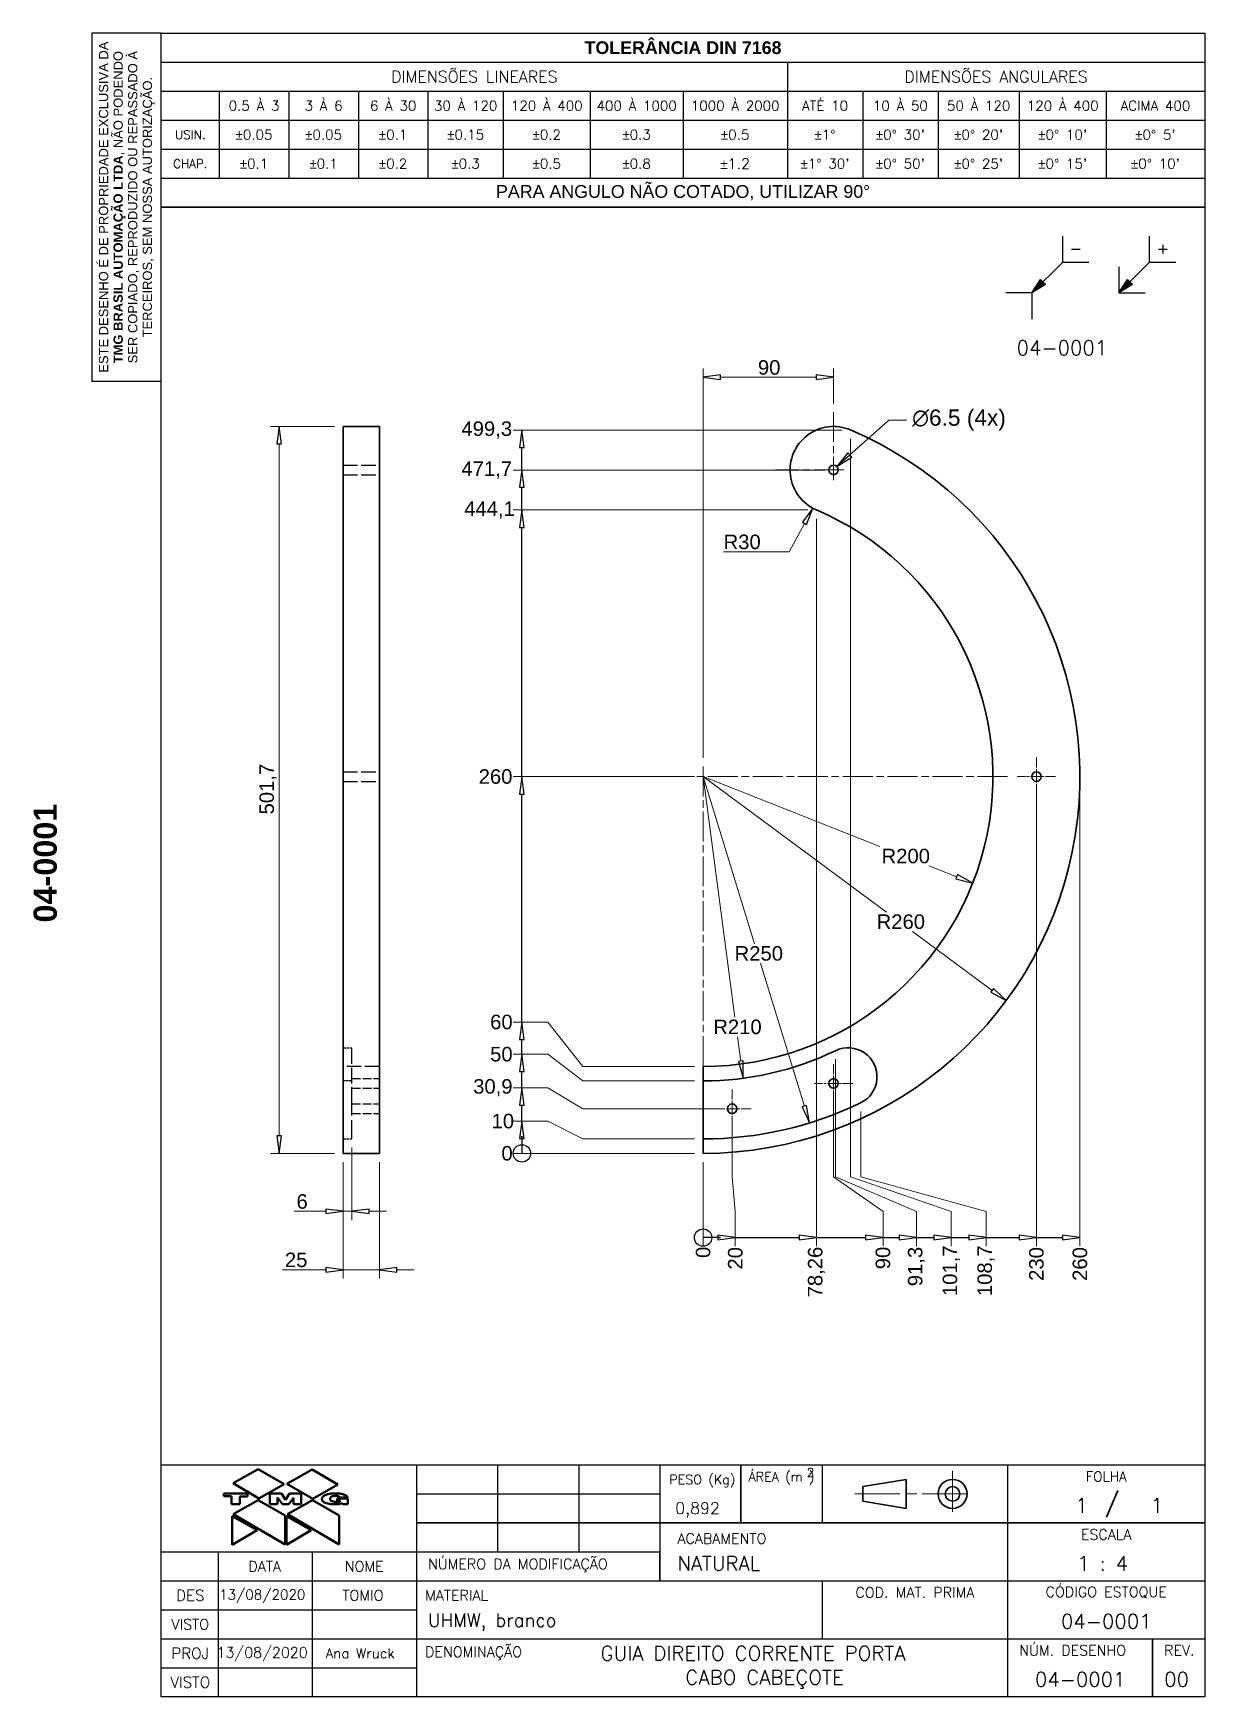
# Model space of a CAD drawing. Header units: millimetres. Extents: x 12 to 820, y 20 to 1168.
import ezdxf
from ezdxf.enums import TextEntityAlignment as Align

# ---------------------------------------------------------------- set-up
doc = ezdxf.new("R2010")
doc.units = ezdxf.units.MM
doc.header["$LTSCALE"] = 4
for name, pattern in [('CHAIN', [0.7087, 0.4724, -0.0591, 0.1181, -0.0591]), ('DASHED', [0.2067, 0.1654, -0.0413]), ('LONG_DASH_DOTTED', [0.3543, 0.2362, -0.0295, 0.0591, -0.0295])]:
    doc.linetypes.add(name, pattern=pattern)
for name, color, linetype, lineweight in [('BORDA', 7, 'Continuous', 25), ('Centro(TMG-1)', 7, 'Continuous', 18), ('COTAS', 7, 'Continuous', 25), ('LEGENDA', 7, 'Continuous', 35), ('Quote(TMG-1)', 7, 'Continuous', 25), ('Spigoli nascosti(TMG-1)', 7, 'DASHED', 25), ('Spigoli visibili(TMG-1)', 7, 'Continuous', 35)]:
    doc.layers.add(name, color=color, linetype=linetype, lineweight=lineweight)
for name, color, linetype, lineweight, true_color in [('CENTRO', 5, 'LONG_DASH_DOTTED', 9, 0x0000ff), ('CONTORNO', 1, 'Continuous', 50, 0xff0000), ('HACHURA', 7, 'Continuous', 9, 0xff8000)]:
    doc.layers.add(name, color=color, linetype=linetype, lineweight=lineweight, true_color=true_color)
doc.styles.add('SELGRON - COTAS', font='arial.ttf')
doc.styles.add('SELGRON - LEGENDA', font='Simplex.shx')
doc.styles.add('Text Style47', font='Simplex.shx')
doc.styles.add('Text Style49', font='Simplex.shx')
doc.styles.add('Text Style51', font='Simplex.shx')
doc.styles.add('Text Style54', font='')
doc.styles.add('Text Style58', font='Simplex.shx')
doc.styles.add('Text Style83', font='Simplex.shx')
doc.styles.add('TMG', font='arial.ttf')
doc.styles.get('Text Style54').set_extended_font_data('Arial', bold=True)
doc.dimstyles.new('Selgron$7', dxfattribs={"dimscale": 4, "dimtxt": 2.8, "dimasz": 3, "dimexe": 3, "dimexo": 1, "dimgap": 1, "dimtad": 1, "dimtoh": 1, "dimdec": 1, "dimrnd": 1e-08, "dimdsep": 46, "dimtxsty": 'SELGRON - COTAS', "dimblk": 'Filled-1', "dimcen": 0.09, "dimdle": 12, "dimclrd": 7, "dimclre": 256, "dimclrt": 7, "dimazin": 3, "dimtfac": 0.678571, "dimtmove": 0, "dimatfit": 3, "dimldrblk": 'Filled-1', "dimfxl": 0, "dimtolj": 1, "dimlwd": 0, "dimlwe": 25, "dimarcsym": 0})
doc.dimstyles.new('tmg-quote', dxfattribs={"dimscale": 4, "dimtxt": 2.5, "dimasz": 3, "dimexe": 1.5, "dimexo": 1.5, "dimgap": 0.4, "dimtad": 1, "dimtoh": 1, "dimrnd": 1e-08, "dimtxsty": 'TMG', "dimblk": 'Empty-1', "dimcen": 0.09, "dimdle": 4, "dimclrd": 7, "dimclre": 7, "dimclrt": 7, "dimazin": 2, "dimtfac": 1, "dimtdec": 3, "dimtmove": 0, "dimatfit": 3, "dimldrblk": 'CLOSEDBLANK', "dimfxl": 0, "dimtolj": 1, "dimlwd": 15, "dimlwe": 15, "dimarcsym": 0})

msp = doc.modelspace()

# ---------------------------------------------------------------- texts
at = {"layer": 'CONTORNO', "color": 7, "insert": (690.1888, 950.9189), "char_height": 10, "width": 81.524243, "attachment_point": 4, "style": 'SELGRON - LEGENDA'}
msp.add_mtext('{\\fSimplex|b0|i0;04-0001}', dxfattribs=at)
at = {"layer": 'COTAS', "color": 7, "insert": (618.1291, 901.0702), "char_height": 11.2, "width": 66.236428, "attachment_point": 4, "line_spacing_factor": 0.49, "style": 'SELGRON - COTAS'}
msp.add_mtext('{\\fAIGDT|b0|i0;\\H11.2000;n\\fArial|b0|i0;\\H11.2000;6.5 (4x)}', dxfattribs=at)

# ---------------------------------------------------------------- blocks, each defined once
blk = doc.blocks.new('Borders BORDA A4')
at = {"layer": 'HACHURA'}
for points in [[(175.2, 247.2), (177.53, 248.68), (176.68, 249.53)], [(190.2, 247.2), (192.53, 248.68), (191.68, 249.53)]]:
    blk.add_hatch(color=7, dxfattribs=at).paths.add_polyline_path(points)
at = {"layer": 'BORDA', "lineweight": 30}
for p, q in [((25, 292), (13, 292)), ((13, 292), (13, 232)), ((25, 292), (205, 292)), ((25, 5), (25, 292)), ((25, 292), (205, 292)), ((25, 262), (25, 292)), ((25, 232), (25, 292)), ((205, 292), (205, 5)), ((205, 292), (205, 262)), ((25, 287), (205, 287)), ((133, 287), (133, 267)), ((25, 282), (205, 282)), ((35, 282), (35, 267)), ((47, 282), (47, 267)), ((59, 282), (59, 267)), ((71, 282), (71, 267)), ((84, 282), (84, 267)), ((99, 282), (99, 267)), ((115, 282), (115, 267)), ((146, 282), (146, 267)), ((159, 282), (159, 267)), ((173, 282), (173, 267)), ((188, 282), (188, 267)), ((25, 277), (205, 277)), ((25, 272), (205, 272)), ((25, 267), (205, 267)), ((205, 262), (25, 262)), ((25, 262), (205, 262)), ((13, 232), (25, 232)), ((205, 5), (25, 5))]:
    blk.add_line(p, q, dxfattribs=at)
at = {"layer": 'BORDA'}
for p, q in [((180.5, 252.5), (180.5, 257)), ((195.5, 252.5), (195.5, 257)), ((197.75, 255.5), (197.75, 254)), ((182, 254.75), (183.5, 254.75)), ((197, 254.75), (198.5, 254.75)), ((175.2, 247.2), (180.5, 252.5)), ((180.5, 252.5), (185, 252.5)), ((190.2, 247.2), (195.5, 252.5)), ((190.2, 251.7), (190.2, 247.2)), ((195.5, 252.5), (200, 252.5)), ((175.2, 247.2), (170.7, 247.2)), ((175.2, 247.2), (176.68, 249.53)), ((177.53, 248.68), (175.2, 247.2)), ((175.2, 247.2), (175.2, 242.7)), ((176.68, 249.53), (177.53, 248.68)), ((190.2, 247.2), (191.68, 249.53)), ((192.53, 248.68), (190.2, 247.2)), ((190.2, 247.2), (194.7, 247.2)), ((191.68, 249.53), (192.53, 248.68))]:
    blk.add_line(p, q, dxfattribs=at)
at = {"layer": 'CONTORNO', "color": 7, "insert": (19.06, 262), "char_height": 1.6, "width": 57.868, "attachment_point": 5, "rotation": 90, "line_spacing_factor": 0.944222, "style": 'SELGRON - LEGENDA'}
blk.add_mtext('\\fArial|b0|i0;\\H1.6000;ESTE DESENHO É DE PROPRIEDADE EXCLUSIVA DA \\fArial|b1|i0;\\H1.6000;TMG BRASIL AUTOMAÇÃO LTDA\\fArial|b0|i0;\\H1.6000;, NÃO PODENDO SER COPIADO, REPRODUZIDO OU REPASSADO À TERCEIROS, SEM NOSSA AUTORIZAÇÃO.', dxfattribs=at)
at = {"layer": 'CONTORNO', "color": 7, "attachment_point": 5, "style": 'SELGRON - LEGENDA'}
for s, insert, char_height in [('\\fArial|b1|i0;\\H2.2000;TOLERÂNCIA DIN 7168', (115, 289.5), 2.2), ('\\FSimplex|b0|i0;\\H2.0000;DIMENSÕES LINEARES', (79, 284.5), 2), ('\\FSimplex|b0|i0;\\H2.0000;DIMENSÕES ANGULARES', (169, 284.5), 2), ('\\FSimplex|b0|i0;\\H1.7000;0.5 À 3', (41, 279.5), 1.7), ('\\FSimplex|b0|i0;\\H1.7000;3 À 6', (53, 279.5), 1.7), ('\\FSimplex|b0|i0;\\H1.7000;6 À 30', (65, 279.5), 1.7), ('\\FSimplex|b0|i0;\\H1.7000;30 À 120', (77.5, 279.5), 1.7), ('\\FSimplex|b0|i0;\\H1.7000;120 À 400', (91.5, 279.5), 1.7), ('\\FSimplex|b0|i0;\\H1.7000;400 À 1000', (107, 279.5), 1.7), ('\\FSimplex|b0|i0;\\H1.7000;1000 À 2000', (124, 279.5), 1.7), ('\\FSimplex|b0|i0;\\H1.7000;ATÉ 10', (139.5, 279.5), 1.7), ('\\FSimplex|b0|i0;\\H1.7000;10 À 50', (152.5, 279.5), 1.7), ('\\FSimplex|b0|i0;\\H1.7000;50 À 120', (166, 279.5), 1.7), ('\\FSimplex|b0|i0;\\H1.7000;120 À 400', (180.5, 279.5), 1.7), ('\\FSimplex|b0|i0;\\H1.7000;ACIMA 400', (196.5, 279.5), 1.7), ('\\FSimplex|b0|i0;\\H1.5000;USIN.', (30, 274.5), 1.5), ('\\fAIGDT|b0|i0;\\H1.7000;`\\FSimplex|b0|i0;\\H1.7000;0.05', (41, 274.5), 1.7), ('\\fAIGDT|b0|i0;\\H1.7000;`\\FSimplex|b0|i0;\\H1.7000;0.05', (53, 274.5), 1.7), ('\\fAIGDT|b0|i0;\\H1.7000;`\\FSimplex|b0|i0;\\H1.7000;0.1', (65, 274.5), 1.7), ('\\fAIGDT|b0|i0;\\H1.7000;`\\FSimplex|b0|i0;\\H1.7000;0.15', (77.5, 274.5), 1.7), ('\\fAIGDT|b0|i0;\\H1.7000;`\\FSimplex|b0|i0;\\H1.7000;0.2', (91.5, 274.5), 1.7), ('\\fAIGDT|b0|i0;\\H1.7000;`\\FSimplex|b0|i0;\\H1.7000;0.3', (107, 274.5), 1.7), ('\\fAIGDT|b0|i0;\\H1.7000;`\\FSimplex|b0|i0;\\H1.7000;0.5', (124, 274.5), 1.7), ('\\fAIGDT|b0|i0;\\H1.7000;`\\FSimplex|b0|i0;\\H1.7000;1\\fAIGDT|b0|i0;\\H1.7000;~', (139.5, 274.5), 1.7), ("\\fAIGDT|b0|i0;\\H1.7000;`\\FSimplex|b0|i0;\\H1.7000;0\\fAIGDT|b0|i0;\\H1.7000;~\\FSimplex|b0|i0;\\H1.7000; 30'", (152.5, 274.5), 1.7), ("\\fAIGDT|b0|i0;\\H1.7000;`\\FSimplex|b0|i0;\\H1.7000;0\\fAIGDT|b0|i0;\\H1.7000;~\\FSimplex|b0|i0;\\H1.7000; 20'", (166, 274.5), 1.7), ("\\fAIGDT|b0|i0;\\H1.7000;`\\FSimplex|b0|i0;\\H1.7000;0\\fAIGDT|b0|i0;\\H1.7000;~\\FSimplex|b0|i0;\\H1.7000; 10'", (180.5, 274.5), 1.7), ("\\fAIGDT|b0|i0;\\H1.7000;`\\FSimplex|b0|i0;\\H1.7000;0\\fAIGDT|b0|i0;\\H1.7000;~\\FSimplex|b0|i0;\\H1.7000; 5'", (196.5, 274.5), 1.7), ('\\FSimplex|b0|i0;\\H1.5000;CHAP.', (30, 269.5), 1.5), ('\\fAIGDT|b0|i0;\\H1.7000;`\\FSimplex|b0|i0;\\H1.7000;0.1', (41, 269.5), 1.7), ('\\fAIGDT|b0|i0;\\H1.7000;`\\FSimplex|b0|i0;\\H1.7000;0.1', (53, 269.5), 1.7), ('\\fAIGDT|b0|i0;\\H1.7000;`\\FSimplex|b0|i0;\\H1.7000;0.2', (65, 269.5), 1.7), ('\\fAIGDT|b0|i0;\\H1.7000;`\\FSimplex|b0|i0;\\H1.7000;0.3', (77.5, 269.5), 1.7), ('\\fAIGDT|b0|i0;\\H1.7000;`\\FSimplex|b0|i0;\\H1.7000;0.5', (91.5, 269.5), 1.7), ('\\fAIGDT|b0|i0;\\H1.7000;`\\FSimplex|b0|i0;\\H1.7000;0.8', (107, 269.5), 1.7), ('\\fAIGDT|b0|i0;\\H1.7000;`\\FSimplex|b0|i0;\\H1.8000;1.2', (124, 269.5), 2.5), ("\\fAIGDT|b0|i0;\\H1.7000;`\\FSimplex|b0|i0;\\H1.7000;1\\fAIGDT|b0|i0;\\H1.7000;~\\FSimplex|b0|i0;\\H1.7000; 30'", (139.5, 269.5), 1.7), ("\\fAIGDT|b0|i0;\\H1.7000;`\\FSimplex|b0|i0;\\H1.7000;0\\fAIGDT|b0|i0;\\H1.7000;~\\FSimplex|b0|i0;\\H1.7000; 50'", (152.5, 269.5), 1.7), ("\\fAIGDT|b0|i0;\\H1.7000;`\\FSimplex|b0|i0;\\H1.7000;0\\fAIGDT|b0|i0;\\H1.7000;~\\FSimplex|b0|i0;\\H1.7000; 25'", (166, 269.5), 1.7), ("\\fAIGDT|b0|i0;\\H1.7000;`\\FSimplex|b0|i0;\\H1.7000;0\\fAIGDT|b0|i0;\\H1.7000;~\\FSimplex|b0|i0;\\H1.7000; 15'", (180.5, 269.5), 1.7), ("\\fAIGDT|b0|i0;\\H1.7000;`\\FSimplex|b0|i0;\\H1.7000;0\\fAIGDT|b0|i0;\\H1.7000;~\\FSimplex|b0|i0;\\H1.7000; 10'", (196.5, 269.5), 1.7), ('\\fArial|b0|i0;\\H2.2000;PARA ANGULO NÃO COTADO, UTILIZAR 90\\fAIGDT|b0|i0;\\H2.2000;~', (115, 264.5), 2.2)]:
    blk.add_mtext(s, dxfattribs=dict(at, insert=insert, char_height=char_height))
at = {"layer": 'CONTORNO', "color": 7, "style": 'Text Style54'}
blk.add_attdef('STOCK_NUMBER_001', (6.97, 138.58), '', height=4, rotation=90, dxfattribs=at)
blk = doc.blocks.new('Title Blocks LEGENDA SELGRON')
at = {"layer": 'CENTRO', "ltscale": 7.526578}
blk.add_line((288.11, 94.53), (288.11, 86.53), dxfattribs=at)
at = {"layer": 'CENTRO', "ltscale": 8.216806}
blk.add_line((290.65, 90.53), (270.27, 90.53), dxfattribs=at)
at = {"layer": 'CONTORNO', "color": 7}
for p, q in [((164.01, 92.36), (168.34, 94.82)), ((168.34, 94.82), (172.79, 92.22)), ((173.29, 92.29), (177.63, 94.75)), ((177.63, 94.75), (182.08, 92.16)), ((164.01, 92.36), (168.45, 89.76)), ((168.45, 89.76), (172.79, 92.22)), ((173.29, 92.29), (177.74, 89.69)), ((177.74, 89.69), (182.08, 92.16)), ((162.41, 90.58), (162.41, 90.12)), ((166.47, 90.58), (162.41, 90.58)), ((162.41, 90.12), (163.71, 90.12)), ((163.71, 90.12), (163.71, 88.77)), ((164.01, 87.01), (168.34, 89.47)), ((165.15, 88.77), (165.15, 90.09)), ((165.15, 90.09), (166.47, 90.09)), ((166.47, 90.09), (166.47, 90.58)), ((168.34, 89.47), (172.95, 86.79)), ((170.32, 88.77), (170.32, 90.58)), ((170.32, 90.58), (172.34, 90.58)), ((171.67, 88.77), (171.67, 89.91)), ((171.67, 89.91), (172.52, 88.77)), ((172.34, 90.58), (173.02, 89.53)), ((173.02, 89.53), (173.7, 90.58)), ((173.36, 87.01), (177.69, 89.47)), ((173.62, 88.77), (174.39, 89.87)), ((173.7, 90.58), (175.76, 90.58)), ((174.39, 89.87), (174.39, 88.77)), ((175.76, 88.77), (175.76, 90.58)), ((177.69, 89.47), (182.3, 86.79)), ((179.32, 89.76), (179.3, 89.67)), ((179.3, 89.67), (179.32, 89.54)), ((179.39, 89.91), (179.32, 89.76)), ((179.32, 89.54), (179.39, 89.36)), ((179.5, 90.07), (179.39, 89.91)), ((179.39, 89.36), (179.48, 89.25)), ((179.48, 89.25), (179.65, 89.12)), ((179.68, 90.21), (179.5, 90.07)), ((179.65, 89.12), (179.85, 89.01)), ((179.83, 90.29), (179.68, 90.21)), ((180.01, 90.38), (179.83, 90.29)), ((179.85, 89.01), (179.96, 88.97)), ((180.34, 90.49), (180.01, 90.38)), ((180.83, 90.57), (180.34, 90.49)), ((180.73, 89.72), (180.75, 89.8)), ((180.73, 89.61), (180.73, 89.72)), ((180.75, 89.52), (180.73, 89.61)), ((180.75, 89.8), (180.8, 89.91)), ((180.82, 89.43), (180.75, 89.52)), ((180.8, 89.91), (180.86, 89.98)), ((180.89, 89.36), (180.82, 89.43)), ((181.1, 90.58), (180.83, 90.57)), ((180.86, 89.98), (180.97, 90.07)), ((180.97, 89.3), (180.89, 89.36)), ((180.97, 90.07), (181.11, 90.11)), ((181.08, 89.25), (180.97, 89.3)), ((181.24, 89.21), (181.08, 89.25)), ((181.59, 90.61), (181.1, 90.58)), ((181.11, 90.11), (181.33, 90.16)), ((181.46, 89.17), (181.24, 89.21)), ((181.33, 90.16), (181.63, 90.18)), ((181.68, 89.14), (181.46, 89.17)), ((181.99, 90.62), (181.59, 90.61)), ((181.63, 90.18), (181.9, 90.18)), ((181.81, 89.14), (181.68, 89.14)), ((181.94, 89.14), (181.81, 89.14)), ((181.9, 90.18), (182.01, 90.16)), ((181.92, 89.74), (181.92, 89.36)), ((183.81, 89.74), (181.92, 89.74)), ((181.92, 89.36), (182.54, 89.36)), ((182.1, 89.17), (181.94, 89.14)), ((182.18, 90.6), (181.99, 90.62)), ((182.01, 90.16), (182.12, 90.11)), ((182.23, 89.19), (182.1, 89.17)), ((182.12, 90.11), (182.21, 90.08)), ((182.38, 90.57), (182.18, 90.6)), ((182.21, 90.08), (182.32, 90)), ((182.36, 89.23), (182.23, 89.19)), ((182.32, 90), (182.38, 89.91)), ((182.45, 89.28), (182.36, 89.23)), ((182.58, 90.55), (182.38, 90.57)), ((182.38, 89.91), (183.75, 89.91)), ((182.54, 89.36), (182.45, 89.28)), ((182.69, 90.53), (182.58, 90.55)), ((182.82, 90.51), (182.69, 90.53)), ((182.95, 90.46), (182.82, 90.51)), ((183.04, 90.44), (182.95, 90.46)), ((183.13, 90.42), (183.04, 90.44)), ((183.24, 90.38), (183.13, 90.42)), ((183.33, 90.33), (183.24, 90.38)), ((183.42, 90.29), (183.33, 90.33)), ((183.48, 90.25), (183.42, 90.29)), ((183.55, 90.2), (183.48, 90.25)), ((183.64, 90.13), (183.55, 90.2)), ((183.68, 90.07), (183.64, 90.13)), ((183.72, 90), (183.68, 90.07)), ((183.75, 89.96), (183.72, 90)), ((183.75, 89.91), (183.75, 89.96)), ((183.81, 88.77), (183.81, 89.74)), ((163.71, 88.77), (165.15, 88.77)), ((163.83, 86.68), (163.83, 81.73)), ((168.12, 84.26), (163.83, 86.68)), ((164.01, 87.01), (172.95, 81.81)), ((170.32, 88.77), (171.67, 88.77)), ((172.52, 88.77), (173.62, 88.77)), ((172.95, 86.79), (172.95, 81.81)), ((173.18, 86.68), (173.18, 81.73)), ((177.47, 84.26), (173.18, 86.68)), ((173.36, 87.01), (182.3, 81.81)), ((174.39, 88.77), (175.76, 88.77)), ((179.96, 88.97), (180.12, 88.92)), ((180.12, 88.92), (180.31, 88.86)), ((180.31, 88.86), (180.49, 88.81)), ((180.49, 88.81), (180.69, 88.79)), ((180.69, 88.79), (180.84, 88.77)), ((180.84, 88.77), (181.11, 88.75)), ((181.11, 88.75), (181.33, 88.73)), ((181.33, 88.73), (181.41, 88.73)), ((181.41, 88.73), (181.63, 88.73)), ((181.63, 88.73), (181.85, 88.73)), ((181.85, 88.73), (182.21, 88.77)), ((182.21, 88.77), (182.43, 88.79)), ((182.3, 86.79), (182.3, 81.81)), ((182.43, 88.79), (182.69, 88.88)), ((182.69, 88.88), (182.87, 88.95)), ((182.87, 88.95), (182.89, 88.77)), ((182.89, 88.77), (183.81, 88.77)), ((163.83, 81.73), (168.12, 84.26)), ((173.18, 81.73), (177.47, 84.26))]:
    blk.add_line(p, q, dxfattribs=at)
at = {"layer": 'LEGENDA', "lineweight": 30}
for p, q in [((151.61, 95.53), (331.61, 95.53)), ((151.61, 55.53), (151.61, 95.53)), ((195.61, 95.53), (195.61, 55.53)), ((209.61, 95.53), (209.61, 80.53)), ((223.61, 95.53), (223.61, 80.53)), ((237.61, 95.53), (237.61, 80.53)), ((265.61, 95.53), (265.61, 85.53)), ((297.61, 95.53), (297.61, 55.53)), ((331.61, 95.53), (331.61, 55.53)), ((195.61, 90.53), (237.61, 90.53)), ((151.61, 80.53), (195.61, 80.53)), ((161.44, 80.53), (161.44, 55.53)), ((177.61, 80.53), (177.61, 55.53)), ((195.61, 80.53), (237.61, 80.53)), ((151.61, 75.53), (195.61, 75.53)), ((195.61, 75.53), (331.61, 75.53)), ((265.61, 75.53), (265.61, 65.53)), ((151.61, 70.53), (195.61, 70.53)), ((151.61, 65.53), (195.61, 65.53)), ((195.61, 65.53), (331.61, 65.53)), ((151.61, 60.53), (195.61, 60.53)), ((331.61, 55.53), (151.61, 55.53))]:
    blk.add_line(p, q, dxfattribs=at)
at = {"layer": 'LEGENDA'}
for p, q in [((251.61, 95.53), (251.61, 85.53)), ((272.61, 91.78), (280.11, 93.03)), ((280.11, 93.03), (280.11, 88.03)), ((272.61, 89.28), (272.61, 91.78)), ((280.11, 88.03), (272.61, 89.28)), ((316.61, 91.14), (314.67, 86.53)), ((195.61, 85.53), (237.61, 85.53)), ((251.61, 85.53), (237.61, 85.53)), ((251.61, 85.53), (265.61, 85.53)), ((265.61, 85.53), (331.61, 85.53)), ((237.61, 80.53), (237.61, 75.53)), ((322.61, 65.53), (322.61, 55.53))]:
    blk.add_line(p, q, dxfattribs=at)
for radius in [2.5, 1.25]:
    blk.add_circle((288.11, 90.53), radius, dxfattribs=at)
at = {"layer": 'CONTORNO', "color": 7, "style": 'SELGRON - LEGENDA'}
for s, insert, char_height, attachment_point in [('\\FSimplex|b0|i0;\\H1.6000;ÁREA (m )', (258.61, 93.23), 1.6, 5), ('\\FSimplex|b0|i0;\\H1.5000;2', (263.61, 94.23), 1.5, 5), ('\\FSimplex|b0|i0;\\H1.6000;PESO (Kg)\\P', (244.95, 92.75), 1.6, 5), ('\\FSimplex|b0|i0;\\H1.7000;FOLHA', (314.61, 93.53), 1.7, 5), ('\\FSimplex|b0|i0;\\H1.8000;ACABAMENTO', (240.64, 82.82), 1.8, 4), ('\\FSimplex|b0|i0;\\H1.8000;ESCALA', (314.61, 83.53), 1.8, 5), ('\\FSimplex|b0|i0;\\H1.8000;DATA', (169.44, 78.03), 1.8, 5), ('\\FSimplex|b0|i0;\\H1.8000;NOME', (186.61, 78.03), 1.8, 5), ('\\FSimplex|b0|i0;\\H1.8000;NÚMERO DA MODIFICAÇÃO', (197.61, 78.17), 1.8, 4), ('\\FSimplex|b0|i0;\\H1.8000;CÓDIGO ESTOQUE', (314.61, 73.53), 1.8, 5), ('\\FSimplex|b0|i0;\\H1.8000;COD. MAT. PRIMA', (281.61, 73.53), 1.8, 5), ('\\FSimplex|b0|i0;\\H1.8000;VISTO', (156.61, 68.03), 1.8, 5), ('\\FSimplex|b0|i0;\\H1.8000;DENOMINAÇÃO', (197.11, 63.03), 1.8, 4), ('\\FSimplex|b0|i0;\\H1.8000;NÚM. DESENHO', (299.61, 63.53), 1.8, 4), ('\\FSimplex|b0|i0;\\H1.8000;REV.', (324.61, 63.53), 1.8, 4)]:
    blk.add_mtext(s, dxfattribs=dict(at, insert=insert, char_height=char_height, attachment_point=attachment_point))
for s, insert, char_height, width, attachment_point in [('\\FSimplex|b0|i0;\\H1.9000;DES', (156.61, 73.03), 1.9, 6.6594, 5), ('\\FSimplex|b0|i0;\\H1.8000;MATERIAL', (197.11, 73.03), 1.8, 12.5739, 4), ('\\FSimplex|b0|i0;\\H1.9000;PROJ', (156.61, 63.03), 1.9, 7.0803, 5), ('\\FSimplex|b0|i0;\\H1.9000;VISTO', (156.61, 58.03), 1.9, 7.7824, 5)]:
    blk.add_mtext(s, dxfattribs=dict(at, insert=insert, char_height=char_height, width=width, attachment_point=attachment_point))
at = {"layer": 'CONTORNO', "color": 7}
for tag, height, style, p in [('RLM_3', 1.8, 'Text Style51', (202.61, 93.03)), ('RLM_6', 1.8, 'Text Style51', (216.61, 93.03)), ('RLM_9', 1.8, 'Text Style51', (230.61, 93.03)), ('ÁREA', 2, 'Text Style47', (258.61, 87.83)), ('RLM_2', 1.8, 'Text Style51', (202.61, 88.03)), ('RLM_5', 1.8, 'Text Style51', (216.61, 88.03)), ('RLM_8', 1.8, 'Text Style51', (230.61, 88.03)), ('RLM_1', 1.8, 'Text Style51', (202.61, 83.03)), ('RLM_4', 1.8, 'Text Style51', (216.61, 83.03)), ('RLM_7', 1.8, 'Text Style51', (230.61, 83.03))]:
    blk.add_attdef(tag, text='', height=height, dxfattribs=dict(at, style=style)).set_placement(p, align=Align.MIDDLE_CENTER)
for tag, p, height, style in [('PESO_001', (240.26, 87.07), 2, 'Text Style47'), ('Sheet_number_001', (309.31, 87.28), 2.5, 'SELGRON - LEGENDA'), ('Number_of_sheets_001', (322.31, 87.28), 2.5, 'SELGRON - LEGENDA'), ('ACABAMENTO_001', (240.61, 77.29), 2.49, 'Text Style83'), ('ESCALA_001', (309.61, 77.28), 2.5, 'SELGRON - LEGENDA'), ('CHECKED_DATE_001', (161.59, 72.31), 1.7, 'Text Style49'), ('DESIGNER_001', (182.84, 72.13), 1.8, 'Text Style51'), ('MATERIAL_001', (197.61, 67.6), 2.3, 'Text Style58'), ('STOCK_NUMBER_001', (306.81, 67.28), 2.5, 'SELGRON - LEGENDA'), ('ENG_APPROVAL_DATE_001', (161.13, 62.26), 1.8, 'Text Style51'), ('PROJECT_001', (179.97, 62.18), 1.7, 'Text Style49'), ('DESCRIPTION_001', (227.37, 61.78), 2.5, 'SELGRON - LEGENDA'), ('DESCRIPTION_002', (242.01, 57.62), 2.5, 'SELGRON - LEGENDA'), ('PART_NUMBER_001', (302.31, 57.28), 2.5, 'SELGRON - LEGENDA'), ('REVISION_NUMBER_001', (324.61, 57.28), 2.5, 'SELGRON - LEGENDA')]:
    blk.add_attdef(tag, p, '', height=height, dxfattribs=dict(at, style=style))
blk = doc.blocks.new('Empty-1')
at = {"color": 0}
for p, q in [((0, 0), (-1, 0.133)), ((-1, 0.133), (-1, -0.133)), ((-1, -0.133), (0, 0))]:
    blk.add_line(p, q, dxfattribs=at)
blk = doc.blocks.new('*D9')
at = {"layer": 'Defpoints', "color": 0, "linetype": 'Continuous', "transparency": 16777216}
for p in [(473.9, 655), (547.3, 416)]:
    blk.add_point(p, dxfattribs=at)
at = {"layer": 'Quote(TMG-1)', "color": 7, "linetype": 'Continuous', "lineweight": 15, "transparency": 16777216}
for p, q in [((473.9, 655), (509.3, 539.6)), ((543.8, 427.5), (513.5, 526.2))]:
    blk.add_line(p, q, dxfattribs=at)
at = {"layer": 'Quote(TMG-1)', "color": 7, "linetype": 'Continuous', "lineweight": 15, "transparency": 16777216, "xscale": 12, "yscale": 12, "zscale": 12, "rotation": 287.0919409882623}
blk.add_blockref('Empty-1', (547.3, 416), dxfattribs=at)
at = {"layer": 'Quote(TMG-1)', "color": 7, "linetype": 'Continuous', "lineweight": 18, "transparency": 16777216, "insert": (495.6, 538), "char_height": 10, "attachment_point": 1, "style": 'TMG'}
blk.add_mtext('\\A1;R250', dxfattribs=at)
blk = doc.blocks.new('_ClosedBlank')
at = {"color": 0, "linetype": 'ByBlock', "lineweight": -2}
for p, q in [((-1, 0.167), (0, 0)), ((-1, 0.167), (-1, -0.167)), ((0, 0), (-1, -0.167))]:
    blk.add_line(p, q, dxfattribs=at)
blk = doc.blocks.new('*D10')
at = {"layer": 'Defpoints', "color": 0, "linetype": 'Continuous', "transparency": 16777216}
for p in [(473.9, 655), (501.4, 446.8)]:
    blk.add_point(p, dxfattribs=at)
at = {"layer": 'Quote(TMG-1)', "color": 7, "linetype": 'Continuous', "lineweight": 15, "transparency": 16777216}
for p, q in [((473.9, 655), (495.8, 488.9)), ((499.8, 458.7), (497.6, 475.5))]:
    blk.add_line(p, q, dxfattribs=at)
at = {"layer": 'Quote(TMG-1)', "color": 7, "linetype": 'Continuous', "lineweight": 15, "transparency": 16777216, "xscale": 12, "yscale": 12, "zscale": 12, "rotation": 277.5352220576331}
blk.add_blockref('Empty-1', (501.4, 446.8), dxfattribs=at)
at = {"layer": 'Quote(TMG-1)', "color": 7, "linetype": 'Continuous', "lineweight": 18, "transparency": 16777216, "insert": (480.9, 487.3), "char_height": 10, "attachment_point": 1, "style": 'TMG'}
blk.add_mtext('\\A1;R210', dxfattribs=at)
blk = doc.blocks.new('*D11')
at = {"layer": 'Defpoints', "color": 0, "linetype": 'Continuous', "transparency": 16777216}
for p in [(473.9, 655), (659.9, 581.5)]:
    blk.add_point(p, dxfattribs=at)
at = {"layer": 'Quote(TMG-1)', "color": 7, "linetype": 'Continuous', "lineweight": 15, "transparency": 16777216}
for p, q in [((473.9, 655), (595.8, 606.8)), ((648.7, 585.9), (629.8, 593.4))]:
    blk.add_line(p, q, dxfattribs=at)
at = {"layer": 'Quote(TMG-1)', "color": 7, "linetype": 'Continuous', "lineweight": 15, "transparency": 16777216, "xscale": 12, "yscale": 12, "zscale": 12, "rotation": 338.4614077447528}
blk.add_blockref('Empty-1', (659.9, 581.5), dxfattribs=at)
at = {"layer": 'Quote(TMG-1)', "color": 7, "linetype": 'Continuous', "lineweight": 18, "transparency": 16777216, "insert": (597, 605.2), "char_height": 10, "attachment_point": 1, "style": 'TMG'}
blk.add_mtext('\\A1;R200', dxfattribs=at)
blk = doc.blocks.new('*D12')
at = {"layer": 'Defpoints', "color": 0, "linetype": 'Continuous', "transparency": 16777216}
for p in [(473.9, 655), (682.9, 500.4)]:
    blk.add_point(p, dxfattribs=at)
at = {"layer": 'Quote(TMG-1)', "color": 7, "linetype": 'Continuous', "lineweight": 15, "transparency": 16777216}
for p, q in [((473.9, 655), (600.3, 561.5)), ((673.3, 507.5), (618.4, 548.1))]:
    blk.add_line(p, q, dxfattribs=at)
at = {"layer": 'Quote(TMG-1)', "color": 7, "linetype": 'Continuous', "lineweight": 15, "transparency": 16777216, "xscale": 12, "yscale": 12, "zscale": 12, "rotation": 323.5212169748488}
blk.add_blockref('Empty-1', (682.9, 500.4), dxfattribs=at)
at = {"layer": 'Quote(TMG-1)', "color": 7, "linetype": 'Continuous', "lineweight": 18, "transparency": 16777216, "insert": (593.6, 559.9), "char_height": 10, "attachment_point": 1, "style": 'TMG'}
blk.add_mtext('\\A1;R260', dxfattribs=at)
blk = doc.blocks.new('*D13')
at = {"layer": 'Defpoints', "color": 0, "linetype": 'Continuous', "transparency": 16777216}
for p in [(563.9, 866.6), (549.6, 840.3)]:
    blk.add_point(p, dxfattribs=at)
at = {"layer": 'Quote(TMG-1)', "color": 7, "linetype": 'Continuous', "lineweight": 15, "transparency": 16777216}
for p, q in [((533.2, 810.2), (543.8, 829.7)), ((488, 810.2), (533.2, 810.2))]:
    blk.add_line(p, q, dxfattribs=at)
at = {"layer": 'Quote(TMG-1)', "color": 7, "linetype": 'Continuous', "lineweight": 15, "transparency": 16777216, "xscale": 12, "yscale": 12, "zscale": 12, "rotation": 61.5144655417336}
blk.add_blockref('Empty-1', (549.6, 840.3), dxfattribs=at)
at = {"layer": 'Quote(TMG-1)', "color": 7, "linetype": 'Continuous', "lineweight": 18, "transparency": 16777216, "insert": (488, 822), "char_height": 10, "attachment_point": 1, "style": 'TMG'}
blk.add_mtext('\\A1;R30', dxfattribs=at)
blk = doc.blocks.new('*D14')
at = {"layer": 'Defpoints', "color": 0, "linetype": 'Continuous', "transparency": 16777216}
for p in [(473.9, 395), (473.9, 395), (473.9, 330.9)]:
    blk.add_point(p, dxfattribs=at)
at = {"layer": 'Quote(TMG-1)', "color": 7, "linetype": 'Continuous', "lineweight": 15, "transparency": 16777216}
blk.add_line((473.9, 389), (473.9, 330.9), dxfattribs=at)
at = {"layer": 'Quote(TMG-1)', "color": 7, "linetype": 'Continuous', "lineweight": 18, "transparency": 16777216, "insert": (473.9, 322.8), "char_height": 10, "attachment_point": 4, "rotation": 90, "style": 'TMG'}
blk.add_mtext('\\A1;0', dxfattribs=at)
blk = doc.blocks.new('*D15')
at = {"layer": 'Defpoints', "color": 0, "linetype": 'Continuous', "transparency": 16777216}
for p in [(493.9, 425.8), (473.9, 395), (496.1, 330.9)]:
    blk.add_point(p, dxfattribs=at)
at = {"layer": 'Quote(TMG-1)', "color": 7, "linetype": 'Continuous', "lineweight": 15, "transparency": 16777216}
for p, q in [((493.9, 419.8), (493.9, 378.9)), ((493.9, 378.9), (496.1, 354.9)), ((496.1, 354.9), (496.1, 330.9))]:
    blk.add_line(p, q, dxfattribs=at)
at = {"layer": 'Quote(TMG-1)', "color": 7, "linetype": 'Continuous', "lineweight": 18, "transparency": 16777216, "insert": (496.1, 314.8), "char_height": 10, "attachment_point": 4, "rotation": 90, "style": 'TMG'}
blk.add_mtext('\\A1;20', dxfattribs=at)
blk = doc.blocks.new('*D16')
at = {"layer": 'Defpoints', "color": 0, "linetype": 'Continuous', "transparency": 16777216}
for p in [(563.9, 443.3), (473.9, 395), (598, 330.9)]:
    blk.add_point(p, dxfattribs=at)
at = {"layer": 'Quote(TMG-1)', "color": 7, "linetype": 'Continuous', "lineweight": 15, "transparency": 16777216}
for p, q in [((563.9, 437.3), (563.9, 378.9)), ((563.9, 378.9), (598, 354.9)), ((598, 354.9), (598, 330.9))]:
    blk.add_line(p, q, dxfattribs=at)
at = {"layer": 'Quote(TMG-1)', "color": 7, "linetype": 'Continuous', "lineweight": 18, "transparency": 16777216, "insert": (598, 315), "char_height": 10, "attachment_point": 4, "rotation": 90, "style": 'TMG'}
blk.add_mtext('\\A1;90', dxfattribs=at)
blk = doc.blocks.new('*D17')
at = {"layer": 'Defpoints', "color": 0, "linetype": 'Continuous', "transparency": 16777216}
for p in [(582.6, 429.8), (473.9, 395), (669.1, 330.9)]:
    blk.add_point(p, dxfattribs=at)
at = {"layer": 'Quote(TMG-1)', "color": 7, "linetype": 'Continuous', "lineweight": 15, "transparency": 16777216}
for p, q in [((582.6, 423.8), (582.6, 378.9)), ((582.6, 378.9), (669.1, 354.9)), ((669.1, 354.9), (669.1, 330.9))]:
    blk.add_line(p, q, dxfattribs=at)
at = {"layer": 'Quote(TMG-1)', "color": 7, "linetype": 'Continuous', "lineweight": 18, "transparency": 16777216, "insert": (669.1, 296.5), "char_height": 10, "attachment_point": 4, "rotation": 90, "style": 'TMG'}
blk.add_mtext('\\A1;108,7', dxfattribs=at)
blk = doc.blocks.new('*D18')
at = {"layer": 'Defpoints', "color": 0, "linetype": 'Continuous', "transparency": 16777216}
for p in [(565.2, 465.9), (473.9, 395), (621.1, 330.9)]:
    blk.add_point(p, dxfattribs=at)
at = {"layer": 'Quote(TMG-1)', "color": 7, "linetype": 'Continuous', "lineweight": 15, "transparency": 16777216}
for p, q in [((565.2, 459.9), (565.2, 378.9)), ((565.2, 378.9), (621.1, 354.9)), ((621.1, 354.9), (621.1, 330.9))]:
    blk.add_line(p, q, dxfattribs=at)
at = {"layer": 'Quote(TMG-1)', "color": 7, "linetype": 'Continuous', "lineweight": 18, "transparency": 16777216, "insert": (621.1, 303.3), "char_height": 10, "attachment_point": 4, "rotation": 90, "style": 'TMG'}
blk.add_mtext('\\A1;91,3', dxfattribs=at)
blk = doc.blocks.new('*D19')
at = {"layer": 'Defpoints', "color": 0, "linetype": 'Continuous', "transparency": 16777216}
for p in [(703.9, 655), (473.9, 395), (703.9, 330.9)]:
    blk.add_point(p, dxfattribs=at)
at = {"layer": 'Quote(TMG-1)', "color": 7, "linetype": 'Continuous', "lineweight": 15, "transparency": 16777216}
blk.add_line((703.9, 649), (703.9, 330.9), dxfattribs=at)
at = {"layer": 'Quote(TMG-1)', "color": 7, "linetype": 'Continuous', "lineweight": 18, "transparency": 16777216, "insert": (703.9, 307), "char_height": 10, "attachment_point": 4, "rotation": 90, "style": 'TMG'}
blk.add_mtext('\\A1;230', dxfattribs=at)
blk = doc.blocks.new('*D20')
at = {"layer": 'Defpoints', "color": 0, "linetype": 'Continuous', "transparency": 16777216}
for p in [(733.9, 655), (473.9, 395), (733.9, 330.9)]:
    blk.add_point(p, dxfattribs=at)
at = {"layer": 'Quote(TMG-1)', "color": 7, "linetype": 'Continuous', "lineweight": 15, "transparency": 16777216}
blk.add_line((733.9, 649), (733.9, 330.9), dxfattribs=at)
at = {"layer": 'Quote(TMG-1)', "color": 7, "linetype": 'Continuous', "lineweight": 18, "transparency": 16777216, "insert": (733.9, 307), "char_height": 10, "attachment_point": 4, "rotation": 90, "style": 'TMG'}
blk.add_mtext('\\A1;260', dxfattribs=at)
blk = doc.blocks.new('*D21')
at = {"layer": 'Defpoints', "color": 0, "linetype": 'Continuous', "transparency": 16777216}
for p in [(552.1, 839), (473.9, 395), (552.1, 330.9)]:
    blk.add_point(p, dxfattribs=at)
at = {"layer": 'Quote(TMG-1)', "color": 7, "linetype": 'Continuous', "lineweight": 15, "transparency": 16777216}
blk.add_line((552.1, 833), (552.1, 330.9), dxfattribs=at)
at = {"layer": 'Quote(TMG-1)', "color": 7, "linetype": 'Continuous', "lineweight": 18, "transparency": 16777216, "insert": (552.1, 295.6), "char_height": 10, "attachment_point": 4, "rotation": 90, "style": 'TMG'}
blk.add_mtext('\\A1;78,26', dxfattribs=at)
blk = doc.blocks.new('*D22')
at = {"layer": 'Defpoints', "color": 0, "linetype": 'Continuous', "transparency": 16777216}
for p in [(575.6, 894.2), (473.9, 395), (645.1, 330.9)]:
    blk.add_point(p, dxfattribs=at)
at = {"layer": 'Quote(TMG-1)', "color": 7, "linetype": 'Continuous', "lineweight": 15, "transparency": 16777216}
for p, q in [((575.6, 888.2), (575.6, 378.9)), ((575.6, 378.9), (645.1, 354.9)), ((645.1, 354.9), (645.1, 330.9))]:
    blk.add_line(p, q, dxfattribs=at)
at = {"layer": 'Quote(TMG-1)', "color": 7, "linetype": 'Continuous', "lineweight": 18, "transparency": 16777216, "insert": (645.1, 296.5), "char_height": 10, "attachment_point": 4, "rotation": 90, "style": 'TMG'}
blk.add_mtext('\\A1;101,7', dxfattribs=at)
blk = doc.blocks.new('2dTransSymbol1')
at = {"layer": 'Quote(TMG-1)'}
for p, q in [((121.47, 84.22), (118.47, 84.22)), ((124.02, 84.22), (121.02, 84.62)), ((121.02, 84.62), (121.02, 83.82)), ((121.02, 83.82), (124.02, 84.22)), ((121.02, 84.22), (121.47, 84.22)), ((124.02, 84.22), (135.03, 84.22)), ((138.03, 84.22), (135.03, 84.62)), ((135.03, 84.62), (135.03, 83.82)), ((135.03, 83.82), (138.03, 84.22)), ((138.03, 84.22), (146.49, 84.22)), ((149.49, 84.22), (146.49, 84.62)), ((146.49, 84.62), (146.49, 83.82)), ((146.49, 83.82), (149.49, 84.22)), ((149.49, 84.22), (152.27, 84.22)), ((155.27, 84.22), (152.27, 84.62)), ((152.27, 84.62), (152.27, 83.82)), ((152.27, 83.82), (155.27, 84.22)), ((155.27, 84.22), (158.27, 84.22)), ((161.27, 84.22), (158.27, 84.62)), ((158.27, 84.62), (158.27, 83.82)), ((158.27, 83.82), (161.27, 84.22)), ((161.27, 84.22), (164.28, 84.22)), ((167.28, 84.22), (164.28, 84.62)), ((164.28, 84.62), (164.28, 83.82)), ((164.28, 83.82), (167.28, 84.22)), ((167.28, 84.22), (172.97, 84.22)), ((175.97, 84.22), (172.97, 84.62)), ((172.97, 84.62), (172.97, 83.82)), ((172.97, 83.82), (175.97, 84.22)), ((175.97, 84.22), (180.47, 84.22)), ((183.47, 84.22), (180.47, 84.62)), ((180.47, 84.62), (180.47, 83.82)), ((180.47, 83.82), (183.47, 84.22))]:
    blk.add_line(p, q, dxfattribs=at)
blk.add_circle((118.47, 84.22), 1.5, dxfattribs=at)
blk = doc.blocks.new('*D24')
at = {"layer": 'Defpoints', "color": 0, "linetype": 'Continuous', "transparency": 16777216}
for p in [(342.8, 395), (473.9, 395), (473.9, 395)]:
    blk.add_point(p, dxfattribs=at)
at = {"layer": 'Quote(TMG-1)', "color": 7, "linetype": 'Continuous', "lineweight": 15, "transparency": 16777216}
blk.add_line((467.9, 395), (342.8, 395), dxfattribs=at)
at = {"layer": 'Quote(TMG-1)', "color": 7, "linetype": 'Continuous', "lineweight": 18, "transparency": 16777216, "insert": (334.7, 395), "char_height": 10, "attachment_point": 4, "style": 'TMG'}
blk.add_mtext('\\A1;0', dxfattribs=at)
blk = doc.blocks.new('*D25')
at = {"layer": 'Defpoints', "color": 0, "linetype": 'Continuous', "transparency": 16777216}
for p in [(342.8, 417.2), (473.9, 405), (473.9, 395)]:
    blk.add_point(p, dxfattribs=at)
at = {"layer": 'Quote(TMG-1)', "color": 7, "linetype": 'Continuous', "lineweight": 15, "transparency": 16777216}
for p, q in [((366.8, 417.2), (342.8, 417.2)), ((390.8, 405), (366.8, 417.2)), ((467.9, 405), (390.8, 405))]:
    blk.add_line(p, q, dxfattribs=at)
at = {"layer": 'Quote(TMG-1)', "color": 7, "linetype": 'Continuous', "lineweight": 18, "transparency": 16777216, "insert": (327.9, 417.2), "char_height": 10, "attachment_point": 4, "style": 'TMG'}
blk.add_mtext('\\A1;10', dxfattribs=at)
blk = doc.blocks.new('*D26')
at = {"layer": 'Defpoints', "color": 0, "linetype": 'Continuous', "transparency": 16777216}
for p in [(342.8, 440.3), (493.9, 425.8), (473.9, 395)]:
    blk.add_point(p, dxfattribs=at)
at = {"layer": 'Quote(TMG-1)', "color": 7, "linetype": 'Continuous', "lineweight": 15, "transparency": 16777216}
for p, q in [((366.8, 440.3), (342.8, 440.3)), ((390.8, 425.8), (366.8, 440.3)), ((487.9, 425.8), (390.8, 425.8))]:
    blk.add_line(p, q, dxfattribs=at)
at = {"layer": 'Quote(TMG-1)', "color": 7, "linetype": 'Continuous', "lineweight": 18, "transparency": 16777216, "insert": (315.2, 440.3), "char_height": 10, "attachment_point": 4, "style": 'TMG'}
blk.add_mtext('\\A1;30,9', dxfattribs=at)
blk = doc.blocks.new('*D27')
at = {"layer": 'Defpoints', "color": 0, "linetype": 'Continuous', "transparency": 16777216}
for p in [(342.8, 463.4), (473.9, 445), (473.9, 395)]:
    blk.add_point(p, dxfattribs=at)
at = {"layer": 'Quote(TMG-1)', "color": 7, "linetype": 'Continuous', "lineweight": 15, "transparency": 16777216}
for p, q in [((366.8, 463.4), (342.8, 463.4)), ((390.8, 445), (366.8, 463.4)), ((467.9, 445), (390.8, 445))]:
    blk.add_line(p, q, dxfattribs=at)
at = {"layer": 'Quote(TMG-1)', "color": 7, "linetype": 'Continuous', "lineweight": 18, "transparency": 16777216, "insert": (326.9, 463.4), "char_height": 10, "attachment_point": 4, "style": 'TMG'}
blk.add_mtext('\\A1;50', dxfattribs=at)
blk = doc.blocks.new('*D28')
at = {"layer": 'Defpoints', "color": 0, "linetype": 'Continuous', "transparency": 16777216}
for p in [(342.8, 485.6), (473.9, 455), (473.9, 395)]:
    blk.add_point(p, dxfattribs=at)
at = {"layer": 'Quote(TMG-1)', "color": 7, "linetype": 'Continuous', "lineweight": 15, "transparency": 16777216}
for p, q in [((366.8, 485.6), (342.8, 485.6)), ((390.8, 455), (366.8, 485.6)), ((467.9, 455), (390.8, 455))]:
    blk.add_line(p, q, dxfattribs=at)
at = {"layer": 'Quote(TMG-1)', "color": 7, "linetype": 'Continuous', "lineweight": 18, "transparency": 16777216, "insert": (326.9, 485.6), "char_height": 10, "attachment_point": 4, "style": 'TMG'}
blk.add_mtext('\\A1;60', dxfattribs=at)
blk = doc.blocks.new('*D29')
at = {"layer": 'Defpoints', "color": 0, "linetype": 'Continuous', "transparency": 16777216}
for p in [(342.8, 655), (473.9, 655), (473.9, 395)]:
    blk.add_point(p, dxfattribs=at)
at = {"layer": 'Quote(TMG-1)', "color": 7, "linetype": 'Continuous', "lineweight": 15, "transparency": 16777216}
blk.add_line((467.9, 655), (342.8, 655), dxfattribs=at)
at = {"layer": 'Quote(TMG-1)', "color": 7, "linetype": 'Continuous', "lineweight": 18, "transparency": 16777216, "insert": (319, 655), "char_height": 10, "attachment_point": 4, "style": 'TMG'}
blk.add_mtext('\\A1;260', dxfattribs=at)
blk = doc.blocks.new('*D30')
at = {"layer": 'Defpoints', "color": 0, "linetype": 'Continuous', "transparency": 16777216}
for p in [(342.8, 839), (552.1, 839), (473.9, 395)]:
    blk.add_point(p, dxfattribs=at)
at = {"layer": 'Quote(TMG-1)', "color": 7, "linetype": 'Continuous', "lineweight": 15, "transparency": 16777216}
blk.add_line((546.1, 839), (342.8, 839), dxfattribs=at)
at = {"layer": 'Quote(TMG-1)', "color": 7, "linetype": 'Continuous', "lineweight": 18, "transparency": 16777216, "insert": (309, 839), "char_height": 10, "attachment_point": 4, "style": 'TMG'}
blk.add_mtext('\\A1;444,1', dxfattribs=at)
blk = doc.blocks.new('*D31')
at = {"layer": 'Defpoints', "color": 0, "linetype": 'Continuous', "transparency": 16777216}
for p in [(342.8, 866.6), (563.9, 866.6), (473.9, 395)]:
    blk.add_point(p, dxfattribs=at)
at = {"layer": 'Quote(TMG-1)', "color": 7, "linetype": 'Continuous', "lineweight": 15, "transparency": 16777216}
blk.add_line((557.9, 866.6), (342.8, 866.6), dxfattribs=at)
at = {"layer": 'Quote(TMG-1)', "color": 7, "linetype": 'Continuous', "lineweight": 18, "transparency": 16777216, "insert": (307.1, 866.6), "char_height": 10, "attachment_point": 4, "style": 'TMG'}
blk.add_mtext('\\A1;471,7', dxfattribs=at)
blk = doc.blocks.new('*D32')
at = {"layer": 'Defpoints', "color": 0, "linetype": 'Continuous', "transparency": 16777216}
for p in [(342.8, 894.2), (575.6, 894.2), (473.9, 395)]:
    blk.add_point(p, dxfattribs=at)
at = {"layer": 'Quote(TMG-1)', "color": 7, "linetype": 'Continuous', "lineweight": 15, "transparency": 16777216}
blk.add_line((569.6, 894.2), (342.8, 894.2), dxfattribs=at)
at = {"layer": 'Quote(TMG-1)', "color": 7, "linetype": 'Continuous', "lineweight": 18, "transparency": 16777216, "insert": (307.1, 894.2), "char_height": 10, "attachment_point": 4, "style": 'TMG'}
blk.add_mtext('\\A1;499,3', dxfattribs=at)
blk = doc.blocks.new('2dTransSymbol2')
at = {"layer": 'Quote(TMG-1)'}
for p, q in [((87.2, 223.56), (86.8, 220.56)), ((87.6, 220.56), (87.2, 223.56)), ((86.8, 220.56), (87.6, 220.56)), ((87.2, 216.66), (87.2, 220.56)), ((87.2, 216.66), (86.8, 213.66)), ((87.6, 213.66), (87.2, 216.66)), ((86.8, 213.66), (87.6, 213.66)), ((87.2, 209.75), (87.2, 213.66)), ((87.2, 209.75), (86.8, 206.75)), ((87.6, 206.75), (87.2, 209.75)), ((86.8, 206.75), (87.6, 206.75)), ((87.2, 163.74), (87.2, 206.75)), ((87.2, 163.74), (86.8, 160.74)), ((87.6, 160.74), (87.2, 163.74)), ((86.8, 160.74), (87.6, 160.74)), ((87.2, 121.4), (87.2, 160.74)), ((87.2, 121.4), (86.8, 118.4)), ((87.6, 118.4), (87.2, 121.4)), ((86.8, 118.4), (87.6, 118.4)), ((87.2, 115.85), (87.2, 118.4)), ((87.2, 115.85), (86.8, 112.85)), ((87.6, 112.85), (87.2, 115.85)), ((86.8, 112.85), (87.6, 112.85)), ((87.2, 110.07), (87.2, 112.85)), ((87.2, 110.07), (86.8, 107.07)), ((87.6, 107.07), (87.2, 110.07)), ((86.8, 107.07), (87.6, 107.07)), ((87.2, 104.29), (87.2, 107.07)), ((87.2, 104.29), (86.8, 101.29)), ((87.6, 101.29), (87.2, 104.29)), ((86.8, 101.29), (87.6, 101.29)), ((87.2, 101.74), (87.2, 98.74)), ((87.2, 101.29), (87.2, 101.74))]:
    blk.add_line(p, q, dxfattribs=at)
blk.add_circle((87.2, 98.74), 1.5, dxfattribs=at)
blk = doc.blocks.new('*D34')
at = {"layer": 'Defpoints', "color": 0, "linetype": 'Continuous', "transparency": 16777216}
for p in [(563.9, 930.6), (563.9, 906.6), (473.9, 662)]:
    blk.add_point(p, dxfattribs=at)
at = {"layer": 'Quote(TMG-1)', "color": 7, "linetype": 'Continuous', "lineweight": 15, "transparency": 16777216}
for p, q in [((473.9, 668), (473.9, 936.6)), ((485.9, 930.6), (551.9, 930.6)), ((563.9, 912.6), (563.9, 936.6))]:
    blk.add_line(p, q, dxfattribs=at)
at = {"layer": 'Quote(TMG-1)', "color": 7, "linetype": 'Continuous', "lineweight": 15, "transparency": 16777216, "xscale": 12, "yscale": 12, "zscale": 12, "rotation": 180}
blk.add_blockref('Empty-1', (473.9, 930.6), dxfattribs=at)
at = {"layer": 'Quote(TMG-1)', "color": 7, "linetype": 'Continuous', "lineweight": 15, "transparency": 16777216, "xscale": 12, "yscale": 12, "zscale": 12}
blk.add_blockref('Empty-1', (563.9, 930.6), dxfattribs=at)
at = {"layer": 'Quote(TMG-1)', "color": 7, "linetype": 'Continuous', "lineweight": 18, "transparency": 16777216, "insert": (511.7, 942.4), "char_height": 10, "attachment_point": 1, "style": 'TMG'}
blk.add_mtext('\\A1;90', dxfattribs=at)
blk = doc.blocks.new('*D35')
at = {"layer": 'Defpoints', "color": 0, "linetype": 'Continuous', "transparency": 16777216}
for p in [(225.5, 896.6), (181.3, 395), (225.5, 395)]:
    blk.add_point(p, dxfattribs=at)
at = {"layer": 'Quote(TMG-1)', "color": 7, "linetype": 'Continuous', "lineweight": 15, "transparency": 16777216}
for p, q in [((219.5, 896.6), (175.3, 896.6)), ((181.3, 884.6), (181.3, 407)), ((219.5, 395), (175.3, 395))]:
    blk.add_line(p, q, dxfattribs=at)
at = {"layer": 'Quote(TMG-1)', "color": 7, "linetype": 'Continuous', "lineweight": 15, "transparency": 16777216, "xscale": 12, "yscale": 12, "zscale": 12}
for p, rotation in [((181.3, 896.6), 90), ((181.3, 395), 270)]:
    blk.add_blockref('Empty-1', p, dxfattribs=dict(at, rotation=rotation))
at = {"layer": 'Quote(TMG-1)', "color": 7, "linetype": 'Continuous', "lineweight": 18, "transparency": 16777216, "insert": (167.7, 628.9), "char_height": 10, "attachment_point": 1, "rotation": 90, "style": 'TMG'}
blk.add_mtext('\\A1;501,7', dxfattribs=at)
blk = doc.blocks.new('*D36')
at = {"layer": 'Defpoints', "color": 0, "linetype": 'Continuous', "transparency": 16777216}
for p in [(231.5, 405), (225.5, 395), (225.5, 355)]:
    blk.add_point(p, dxfattribs=at)
at = {"layer": 'Quote(TMG-1)', "color": 7, "linetype": 'Continuous', "lineweight": 15, "transparency": 16777216}
for p, q in [((231.5, 399), (231.5, 349)), ((225.5, 389), (225.5, 349)), ((213.5, 355), (191.7, 355)), ((231.5, 355), (225.5, 355)), ((243.5, 355), (255.5, 355))]:
    blk.add_line(p, q, dxfattribs=at)
at = {"layer": 'Quote(TMG-1)', "color": 7, "linetype": 'Continuous', "lineweight": 15, "transparency": 16777216, "xscale": 12, "yscale": 12, "zscale": 12}
blk.add_blockref('Empty-1', (225.5, 355), dxfattribs=at)
at = {"layer": 'Quote(TMG-1)', "color": 7, "linetype": 'Continuous', "lineweight": 15, "transparency": 16777216, "xscale": 12, "yscale": 12, "zscale": 12, "rotation": 180}
blk.add_blockref('Empty-1', (231.5, 355), dxfattribs=at)
at = {"layer": 'Quote(TMG-1)', "color": 7, "linetype": 'Continuous', "lineweight": 18, "transparency": 16777216, "insert": (193.3, 366.8), "char_height": 10, "attachment_point": 1, "style": 'TMG'}
blk.add_mtext('\\A1;6', dxfattribs=at)
blk = doc.blocks.new('*D37')
at = {"layer": 'Defpoints', "color": 0, "linetype": 'Continuous', "transparency": 16777216}
for p in [(225.5, 395), (250.5, 395), (250.5, 314.7)]:
    blk.add_point(p, dxfattribs=at)
at = {"layer": 'Quote(TMG-1)', "color": 7, "linetype": 'Continuous', "lineweight": 15, "transparency": 16777216}
for p, q in [((225.5, 389), (225.5, 308.7)), ((250.5, 389), (250.5, 308.7)), ((213.5, 314.7), (183.7, 314.7)), ((250.5, 314.7), (225.5, 314.7)), ((262.5, 314.7), (274.5, 314.7))]:
    blk.add_line(p, q, dxfattribs=at)
at = {"layer": 'Quote(TMG-1)', "color": 7, "linetype": 'Continuous', "lineweight": 15, "transparency": 16777216, "xscale": 12, "yscale": 12, "zscale": 12}
blk.add_blockref('Empty-1', (225.5, 314.7), dxfattribs=at)
at = {"layer": 'Quote(TMG-1)', "color": 7, "linetype": 'Continuous', "lineweight": 15, "transparency": 16777216, "xscale": 12, "yscale": 12, "zscale": 12, "rotation": 180}
blk.add_blockref('Empty-1', (250.5, 314.7), dxfattribs=at)
at = {"layer": 'Quote(TMG-1)', "color": 7, "linetype": 'Continuous', "lineweight": 18, "transparency": 16777216, "insert": (185.3, 326.5), "char_height": 10, "attachment_point": 1, "style": 'TMG'}
blk.add_mtext('\\A1;25', dxfattribs=at)
blk = doc.blocks.new('Filled-1')
at = {"color": 0}
for p, q in [((0, 0), (-1, 0.167)), ((-1, 0.167), (-1, -0.167)), ((-1, 0), (0, 0)), ((-1, -0.167), (0, 0))]:
    blk.add_line(p, q, dxfattribs=at)
at = {"color": 0, "flags": 128}
blk.add_lwpolyline([(-1, -0.167), (0, 0), (-1, 0.167), (-1, -0.167)], dxfattribs=at)
at = {"color": 0}
blk.add_solid([(-1, -0.167), (0, 0), (-1, 0.167), (-1, -0.167)], dxfattribs=at)

# ---------------------------------------------------------------- dimensions: what is measured, and where the dimension line sits
at = {"layer": 'Quote(TMG-1)', "color": 7, "linetype": 'Continuous', "lineweight": 18}
for base, p1, p2, angle, override, picture, middle in [((563.8692, 930.624), (473.8692, 661.9639), (563.8692, 906.624), 180, {"dimgap": 0.4, "dimtoh": 0, "dimdec": 2, "dimtol": 0, "dimlim": 0, "dimtp": 0, "dimtm": 0, "dimtdec": 3, "dimtofl": 0, "dimatfit": 1}, '*D34', (518.8692, 930.624)), ((181.3449, 394.9639), (225.4896, 896.624), (225.4896, 394.9639), 90, {"dimgap": 0.4, "dimtoh": 0, "dimdec": 1, "dimtol": 0, "dimlim": 0, "dimtp": 0, "dimtm": 0, "dimtdec": 3, "dimtofl": 0, "dimatfit": 1}, '*D35', (181.3449, 645.794)), ((225.4896, 355.0252), (231.4896, 404.9639), (225.4896, 394.9639), 180, {"dimgap": 0.4, "dimtoh": 0, "dimdec": 2, "dimtol": 0, "dimlim": 0, "dimtp": 0, "dimtm": 0, "dimtdec": 3, "dimtofl": 1, "dimatfit": 1}, '*D36', (196.5881, 355.0252)), ((250.4896, 314.7264), (225.4896, 394.9639), (250.4896, 394.9639), 180, {"dimgap": 0.4, "dimtoh": 0, "dimdec": 2, "dimtol": 0, "dimlim": 0, "dimtp": 0, "dimtm": 0, "dimtdec": 3, "dimtofl": 1, "dimatfit": 1}, '*D37', (192.6045, 314.7264))]:
    dim = msp.add_linear_dim(base=base, p1=p1, p2=p2, angle=angle, dimstyle='tmg-quote', override=override, dxfattribs=at)
    dim.commit()
    dim.dimension.update_dxf_attribs({"geometry": picture, "text_midpoint": middle, "dimtype": 160})
for feature_location, offset, dtype, origin, override, picture, middle in [((575.6084, 894.2319), (-232.7946, 0), 0, (473.8692, 394.9639), {"dimgap": 0.4, "dimtad": 0, "dimdec": 1, "dimtol": 0, "dimlim": 0, "dimtp": 0, "dimtm": 0, "dimtdec": 3}, '*D32', (324.1401, 894.2319)), ((575.6084, 894.2319), (69.4826, -563.3589), 1, (473.8692, 394.9639), {"dimgap": 0.4, "dimtad": 0, "dimdec": 1, "dimtol": 0, "dimlim": 0, "dimtp": 0, "dimtm": 0, "dimtdec": 3}, '*D22', (645.091, 312.8712)), ((563.8692, 866.624), (-221.0554, 0), 0, (473.8692, 394.9639), {"dimgap": 0.4, "dimtad": 0, "dimdec": 1, "dimtol": 0, "dimlim": 0, "dimtp": 0, "dimtm": 0, "dimtdec": 3}, '*D31', (324.1401, 866.624)), ((552.1301, 839.0162), (-209.3163, 0), 0, (473.8692, 394.9639), {"dimgap": 0.4, "dimtad": 0, "dimdec": 1, "dimtol": 0, "dimlim": 0, "dimtp": 0, "dimtm": 0, "dimtdec": 3}, '*D30', (325.1053, 839.0162)), ((552.1301, 839.0162), (0, -508.1432), 1, (473.8692, 394.9639), {"dimgap": 0.4, "dimtad": 0, "dimdec": 2, "dimtol": 0, "dimlim": 0, "dimtp": 0, "dimtm": 0, "dimtdec": 1}, '*D21', (552.1301, 312.4449)), ((473.8692, 654.9639), (-131.0554, 0), 0, (473.8692, 394.9639), {"dimgap": 0.4, "dimtad": 0, "dimdec": 2, "dimtol": 0, "dimlim": 0, "dimtp": 0, "dimtm": 0, "dimtdec": 3}, '*D29', (330.0985, 654.9639)), ((703.8692, 654.9639), (0, -324.0909), 1, (473.8692, 394.9639), {"dimgap": 0.4, "dimtad": 0, "dimdec": 2, "dimtol": 0, "dimlim": 0, "dimtp": 0, "dimtm": 0, "dimtdec": 3}, '*D19', (703.8692, 318.1577)), ((733.8692, 654.9639), (0, -324.0909), 1, (473.8692, 394.9639), {"dimgap": 0.4, "dimtad": 0, "dimdec": 2, "dimtol": 0, "dimlim": 0, "dimtp": 0, "dimtm": 0, "dimtdec": 3}, '*D20', (733.8692, 318.1577)), ((473.8692, 454.9639), (-131.0554, 30.6372), 0, (473.8692, 394.9639), {"dimgap": 0.4, "dimtad": 0, "dimdec": 2, "dimtol": 0, "dimlim": 0, "dimtp": 0, "dimtm": 0, "dimtdec": 3}, '*D28', (334.0412, 485.6011)), ((473.8692, 444.9639), (-131.0554, 18.4314), 0, (473.8692, 394.9639), {"dimgap": 0.4, "dimtad": 0, "dimdec": 2, "dimtol": 0, "dimlim": 0, "dimtp": 0, "dimtm": 0, "dimtdec": 3}, '*D27', (334.0685, 463.3953)), ((565.1736, 465.8515), (55.8976, -134.9785), 1, (473.8692, 394.9639), {"dimgap": 0.4, "dimtad": 0, "dimdec": 2, "dimtol": 0, "dimlim": 0, "dimtp": 0, "dimtm": 0, "dimtdec": 3}, '*D18', (621.0712, 316.2853)), ((493.8692, 425.8352), (-151.0554, 14.4474), 0, (473.8692, 394.9639), {"dimgap": 0.4, "dimtad": 0, "dimdec": 1, "dimtol": 0, "dimlim": 0, "dimtp": 0, "dimtm": 0, "dimtdec": 3}, '*D26', (328.2193, 440.2825)), ((563.8692, 443.3038), (34.0891, -112.4308), 1, (473.8692, 394.9639), {"dimgap": 0.4, "dimtad": 0, "dimdec": 2, "dimtol": 0, "dimlim": 0, "dimtp": 0, "dimtm": 0, "dimtdec": 3}, '*D16', (597.9584, 322.1277)), ((582.5649, 429.8301), (86.5459, -98.9571), 1, (473.8692, 394.9639), {"dimgap": 0.4, "dimtad": 0, "dimdec": 2, "dimtol": 0, "dimlim": 0, "dimtp": 0, "dimtm": 0, "dimtdec": 3}, '*D17', (669.1108, 312.8712)), ((493.8692, 425.8352), (2.2058, -94.9622), 1, (473.8692, 394.9639), {"dimgap": 0.4, "dimtad": 0, "dimdec": 2, "dimtol": 0, "dimlim": 0, "dimtp": 0, "dimtm": 0, "dimtdec": 3}, '*D15', (496.075, 322.0424)), ((473.8692, 404.9639), (-131.0554, 12.2058), 0, (473.8692, 394.9639), {"dimgap": 0.4, "dimtad": 0, "dimdec": 2, "dimtol": 0, "dimlim": 0, "dimtp": 0, "dimtm": 0, "dimtdec": 3}, '*D25', (334.5392, 417.1697)), ((473.8692467951, 394.9639350401), (-131.0554435075, 0), 0, (473.8692467951, 394.9639350401), {"dimgap": 0.4, "dimtad": 0, "dimdec": 2, "dimtol": 0, "dimlim": 0, "dimtp": 0, "dimtm": 0, "dimtdec": 3}, '*D24', (337.9532302809, 394.9639350401)), ((473.8692467951, 394.9639350401), (0, -64.0909480141), 1, (473.8692467951, 394.9639350401), {"dimgap": 0.4, "dimtad": 0, "dimdec": 2, "dimtol": 0, "dimlim": 0, "dimtp": 0, "dimtm": 0, "dimtdec": 3}, '*D14', (473.8692467951, 326.0124140193))]:
    dim = msp.add_ordinate_dim(feature_location=feature_location, offset=offset, dtype=dtype, origin=origin, dimstyle='tmg-quote', override=override, dxfattribs=at)
    dim.commit()
    dim.dimension.update_dxf_attribs({"geometry": picture, "text_midpoint": middle})
for center, mpoint, override, picture, middle in [((563.8692, 866.624), (549.5611, 840.2559), {"dimgap": 0.4, "dimtih": 1, "dimdec": 2, "dimlfac": 1, "dimcen": 0, "dimtol": 0, "dimlim": 0, "dimtp": 0, "dimtm": 0, "dimtdec": 3, "dimtofl": 0}, '*D13', (499.9233, 810.1802)), ((473.8692, 654.9639), (547.3457, 416.0053), {"dimgap": 0.4, "dimtih": 1, "dimdec": 2, "dimlfac": 1, "dimcen": 0, "dimdle": 0, "dimtol": 0, "dimlim": 0, "dimtp": 0, "dimtm": 0, "dimtdec": 3, "dimtofl": 0, "dimtmove": 2}, '*D9', (511.3908, 532.9371)), ((473.8692, 654.9639), (501.4077, 446.7774), {"dimgap": 0.4, "dimtih": 1, "dimdec": 2, "dimlfac": 1, "dimcen": 0, "dimdle": 0, "dimtol": 0, "dimlim": 0, "dimtp": 0, "dimtm": 0, "dimtdec": 3, "dimtofl": 0, "dimtmove": 2}, '*D10', (496.7186, 482.2265)), ((473.8692, 654.9639), (659.9033, 581.5384), {"dimgap": 0.4, "dimtih": 1, "dimdec": 2, "dimlfac": 1, "dimcen": 0, "dimdle": 0, "dimtol": 0, "dimlim": 0, "dimtp": 0, "dimtm": 0, "dimtdec": 3, "dimtofl": 0, "dimtmove": 2}, '*D11', (612.7762, 600.1389)), ((473.8692, 654.9639), (682.9293, 500.3874), {"dimgap": 0.4, "dimtih": 1, "dimdec": 2, "dimlfac": 1, "dimcen": 0, "dimdle": 0, "dimtol": 0, "dimlim": 0, "dimtp": 0, "dimtm": 0, "dimtdec": 3, "dimtofl": 0, "dimtmove": 2}, '*D12', (609.3796, 554.7692))]:
    dim = msp.add_radius_dim(center=center, mpoint=mpoint, dimstyle='tmg-quote', override=override, dxfattribs=at)
    dim.commit()
    dim.dimension.update_dxf_attribs({"geometry": picture, "text_midpoint": middle, "dimtype": 164})

# ---------------------------------------------------------------- linework, layer by layer
at = {"layer": 'Centro(TMG-1)', "linetype": 'CHAIN', "ltscale": 10.935515}
for p, q in [((563.8692, 906.624), (563.8692, 859.624)), ((570.8692, 866.624), (523.8692, 866.624)), ((683.8692, 654.9639), (466.8692, 654.9639)), ((473.8692, 661.9639), (473.8692, 444.9639))]:
    msp.add_line(p, q, dxfattribs=at)
at = {"layer": 'Centro(TMG-1)', "linetype": 'CHAIN', "ltscale": 3.680255}
for p, q in [((703.8692, 668.2139), (703.8692, 641.7139)), ((717.1192, 654.9639), (690.6192, 654.9639)), ((563.8692, 456.5538), (563.8692, 430.0538)), ((493.8692, 439.0852), (493.8692, 412.5852)), ((577.1192, 443.3038), (550.6192, 443.3038)), ((507.1192, 425.8352), (480.6192, 425.8352))]:
    msp.add_line(p, q, dxfattribs=at)
at = {"layer": 'Spigoli nascosti(TMG-1)', "ltscale": 15.118529}
for p, q in [((225.4896, 869.874), (250.4896, 869.874)), ((225.4896, 863.374), (250.4896, 863.374)), ((225.4896, 658.2139), (250.4896, 658.2139)), ((225.4896, 651.7139), (250.4896, 651.7139)), ((250.4896, 454.9639), (225.4896, 454.9639))]:
    msp.add_line(p, q, dxfattribs=at)
at = {"layer": 'Spigoli nascosti(TMG-1)', "ltscale": 2.856945}
for p, q in [((225.4896, 467.8408), (231.4896, 467.8408)), ((231.4896, 444.9639), (225.4896, 444.9639)), ((225.4896, 404.9639), (231.4896, 404.9639))]:
    msp.add_line(p, q, dxfattribs=at)
at = {"layer": 'Spigoli nascosti(TMG-1)', "ltscale": 16.278397}
msp.add_line((231.4896, 429.8301), (231.4896, 467.8408), dxfattribs=at)
at = {"layer": 'Spigoli nascosti(TMG-1)', "ltscale": 9.047209}
for p, q in [((231.4896, 446.5538), (250.4896, 446.5538)), ((231.4896, 440.0538), (250.4896, 440.0538)), ((231.4896, 429.0852), (250.4896, 429.0852)), ((231.4896, 422.5852), (250.4896, 422.5852))]:
    msp.add_line(p, q, dxfattribs=at)
at = {"layer": 'Spigoli nascosti(TMG-1)', "ltscale": 19.429335}
msp.add_line((231.4896, 404.9639), (231.4896, 429.8301), dxfattribs=at)
at = {"layer": 'Spigoli visibili(TMG-1)'}
for p, q in [((225.4896, 896.624), (225.4896, 894.2319)), ((250.4896, 896.624), (225.4896, 896.624)), ((250.4896, 896.624), (250.4896, 894.2319)), ((225.4896, 894.2319), (225.4896, 394.9639)), ((250.4896, 894.2319), (250.4896, 394.9639)), ((473.8692, 454.9639), (473.8692, 444.9639)), ((473.8692, 404.9639), (473.8692, 444.9639)), ((473.8692, 404.9639), (473.8692, 394.9639)), ((250.4896, 394.9639), (225.4896, 394.9639))]:
    msp.add_line(p, q, dxfattribs=at)
for centre in [(563.8692, 866.624), (703.8692, 654.9639), (563.8692, 443.3038), (493.8692, 425.8352)]:
    msp.add_circle(centre, 3.25, dxfattribs=at)
for centre, radius, start, end in [((563.8692, 866.624), 30, 66.9643159, 246.9643159), ((473.8692, 654.9639), 260, 270, 66.9643159), ((473.8692, 654.9639), 200, 270, 66.9643159), ((473.8692, 654.9639), 210, 270, 295.7714617), ((573.8692, 447.8408), 20, 295.7714617, 115.7714617), ((473.8692, 654.9639), 250, 270, 295.7714617)]:
    msp.add_arc(centre, radius, start, end, dxfattribs=at)

# ---------------------------------------------------------------- block references
at = {"xscale": 4, "yscale": 4, "zscale": 4}
for name, p, values in [('Borders BORDA A4', (0, 0), {'STOCK_NUMBER_001': '04-0001'}), ('Title Blocks LEGENDA SELGRON', (-506.4333, -202.1355), {'PART_NUMBER_001': '04-0001', 'STOCK_NUMBER_001': '04-0001', 'ESCALA_001': '1 : 4', 'MATERIAL_001': 'UHMW, branco', 'DESCRIPTION_001': 'GUIA DIREITO CORRENTE PORTA', 'DESIGNER_001': 'TOMIO', 'PROJECT_001': 'Ana Wruck', 'CHECKED_DATE_001': '13/08/2020', 'ENG_APPROVAL_DATE_001': '13/08/2020', 'REVISION_NUMBER_001': '00', 'Number_of_sheets_001': '1', 'Sheet_number_001': '1', 'PESO_001': '0,892', 'ACABAMENTO_001': 'NATURAL', 'DESCRIPTION_002': 'CABO CABEÇOTE'})]:
    msp.add_blockref(name, p, dxfattribs=at).add_auto_attribs(values)
at = {"layer": 'Quote(TMG-1)', "xscale": 4, "yscale": 4, "zscale": 4}
for name in ['2dTransSymbol2', '2dTransSymbol1']:
    msp.add_blockref(name, (0, 0), dxfattribs=at)

msp.set_redraw_order([(e.dxf.handle, doc.entitydb.next_handle()) for e in msp.query("TEXT MTEXT ATTDEF DIMENSION ARC_DIMENSION")])  # texts and dimensions are drawn at this point

# ---------------------------------------------------------------- leaders
at = {"layer": 'COTAS', "color": 7, "linetype": 'Continuous', "lineweight": 5, "annotation_type": 0, "has_hookline": 1, "hookline_direction": 0, "text_width": 64.5758}
msp.add_leader([(566.1673, 868.9221), (602.1291, 901.0702), (614.1291, 901.0702)], dimstyle='Selgron$7', override={"dimtad": 0}, dxfattribs=at)

doc.saveas('drawing.dxf')
